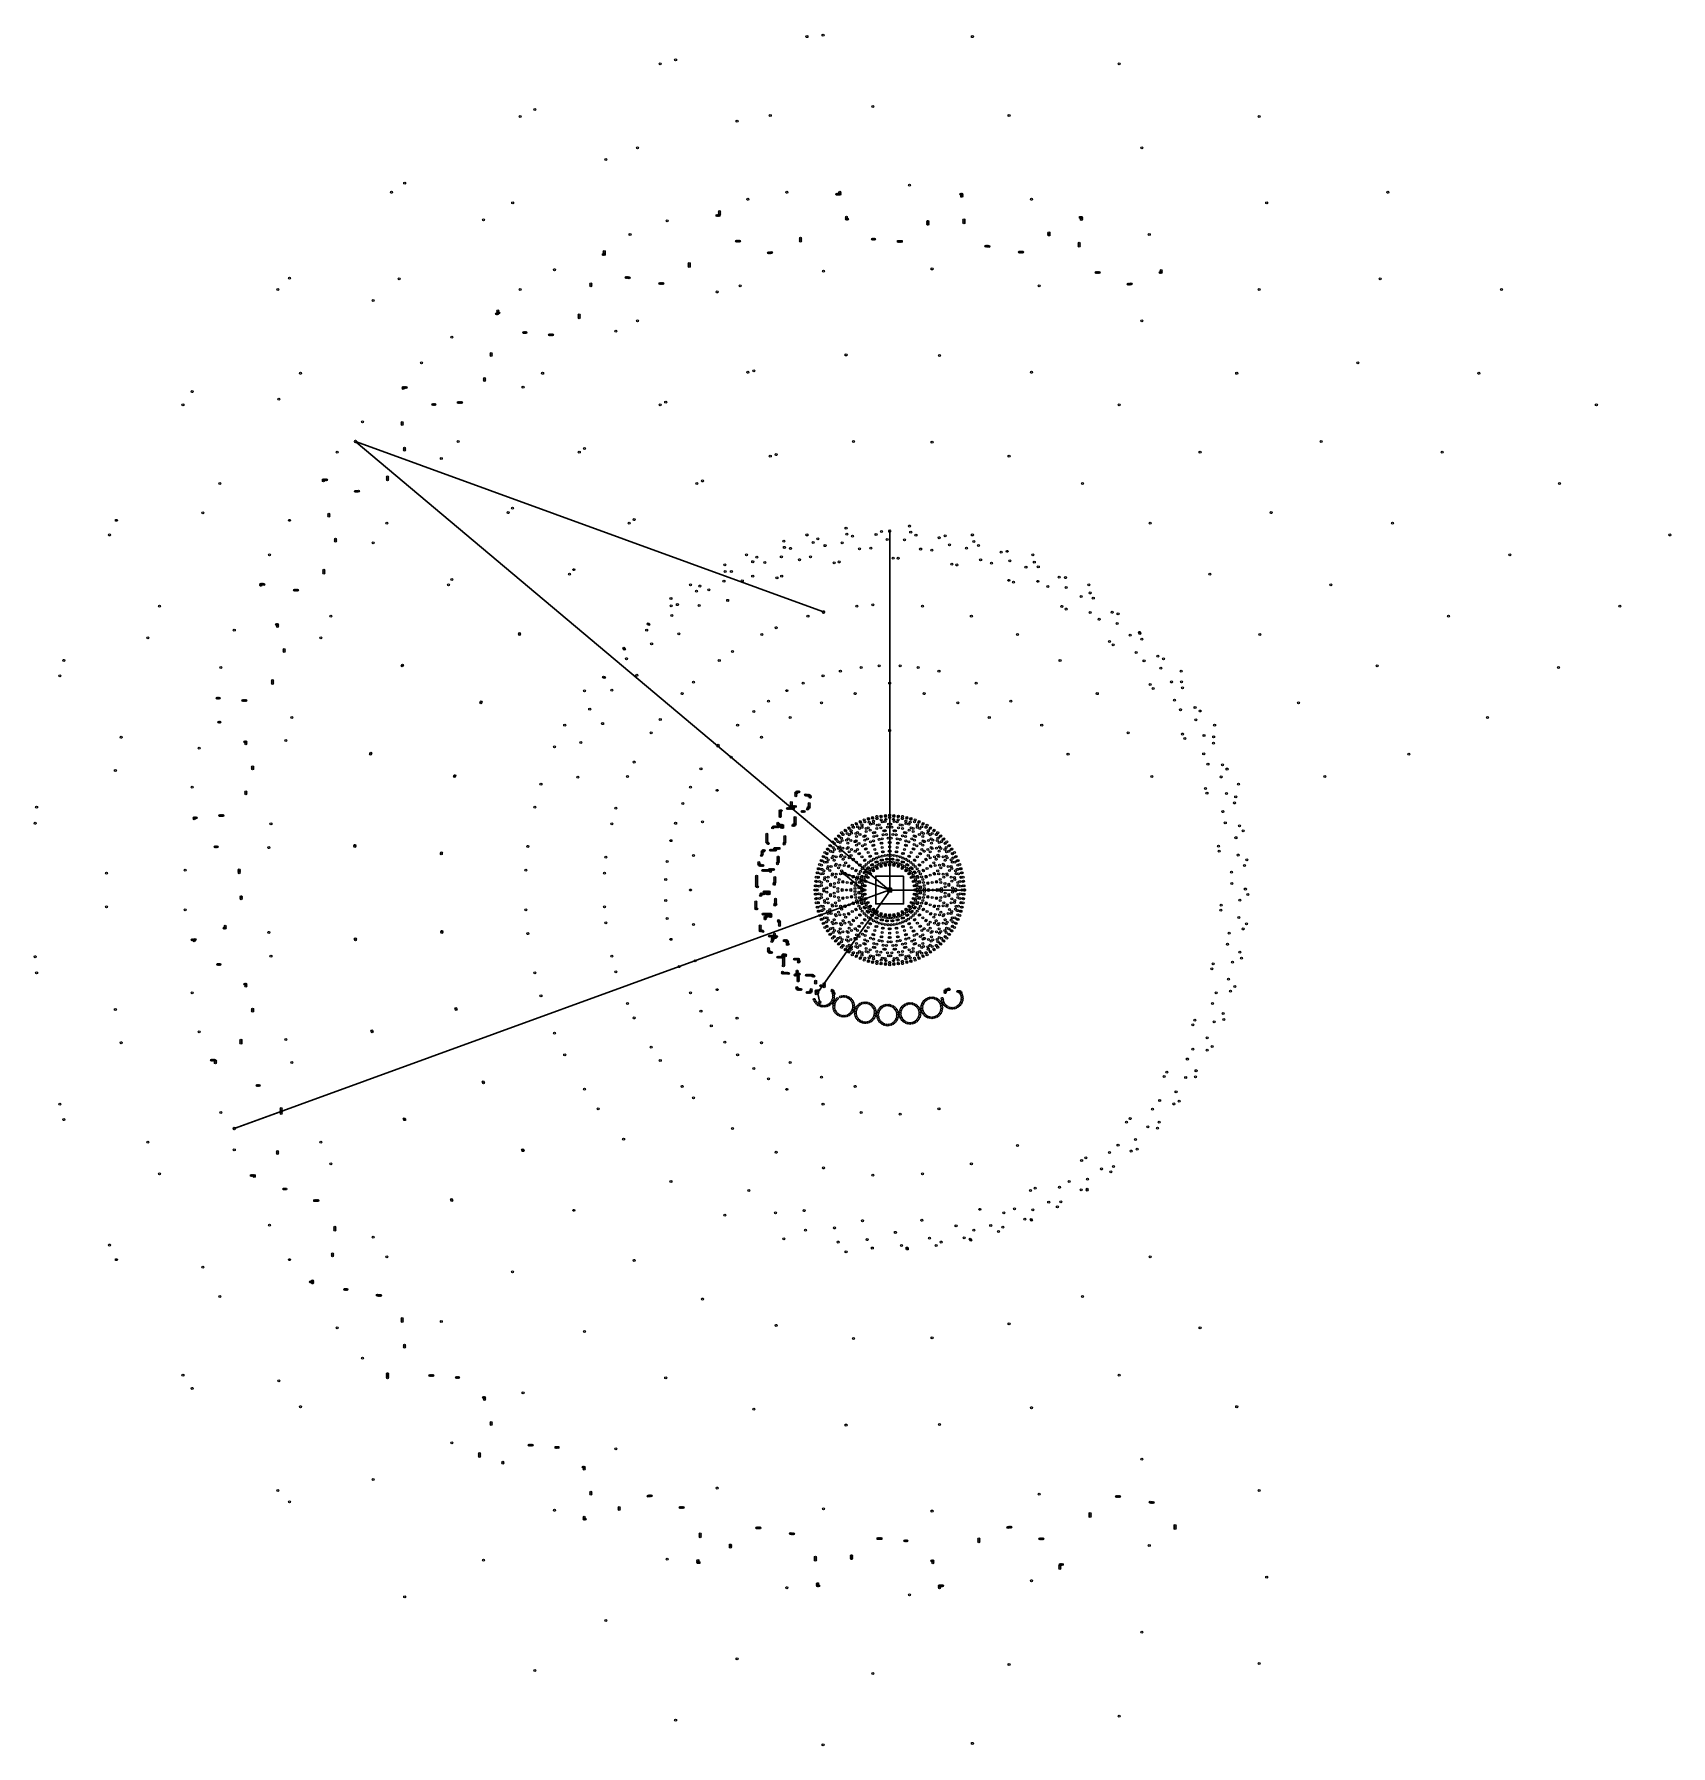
# Model space of a CAD drawing. Header units: millimetres. Extents: x -859 to 784, y -859 to 859.
import ezdxf

# ---------------------------------------------------------------- set-up
doc = ezdxf.new("R2010")
doc.units = ezdxf.units.MM
doc.layers.add('Robot', color=1, linetype='Continuous', lineweight=30)
doc.layers.add('WorkingSpace', color=5, linetype='Continuous')

msp = doc.modelspace()

# ---------------------------------------------------------------- linework, layer by layer
at = {"layer": 'Robot'}
for p, q in [((-0.9, 0.3), (-535.5, 449.3)), ((-535.3, 449.6), (-67.3, 279.3)), ((0, 161), (0, 359)), ((0, 1), (0, 159)), ((-46.2, 16.5), (-28.6, 1.7)), ((-0.9, 0.3), (-46, 16.8)), ((1, 0), (49, 0)), ((51, 0), (74, 0)), ((-0.9, -0.3), (-656.8, -239.1)), ((0, -1), (-71.4, -102)), ((-72, -103.8), (-70.4, -111.7)), ((-656.8, -239.1), (-611.7, -222.7))]:
    msp.add_line(p, q, dxfattribs=at)
for points in [[(14, 14), (-14, 14), (-14, -14), (14, -14)], [(14, 14), (-14, 14), (-14, -14), (14, -14)], [(2, 2), (-2, 2), (-2, -2), (2, -2)], [(2, 2), (-2, 2), (-2, -2), (2, -2)], [(2, 2), (-2, 2), (-2, -2), (2, -2)], [(2, 2), (-2, 2), (-2, -2), (2, -2)]]:
    msp.add_lwpolyline(points, close=True, dxfattribs=at)
for centre in [(-536.2, 450), (0, 360), (-66.4, 278.9), (0, 160), (-47, 17.1), (-27.8, 1), (0, 0), (0, 0), (0, 0), (0, 0), (0, 0), (0, 0), (50, 0), (75, 0), (-72, -102.8), (-70.2, -112.7), (-610.8, -222.3), (-657.8, -239.4)]:
    msp.add_circle(centre, 1, dxfattribs=at)
at = {"layer": 'WorkingSpace'}
for centre in [(-66.9, 857.6), (-83, 856.2), (83, 856.2), (-230.4, 828.8), (-214.8, 833), (230.4, 828.8), (-370.9, 776.2), (-356.2, 783), (-119.8, 777.2), (-16.9, 786.2), (119.8, 777.2), (370.9, 776.2), (-153.2, 771.3), (-253, 744.6), (253, 744.6), (-284.8, 733), (-486.8, 709.3), (19.9, 707.2), (-500, 700), (-378.4, 689.4), (-142.4, 693), (-103.2, 700), (-53, 698), (-52, 698), (-51, 698), (-50, 700), (-50, 699), (-50, 698), (71.3, 698.1), (72.3, 698), (72.3, 697), (72.3, 696), (142.4, 693), (378.4, 689.4), (500, 700), (-407.8, 672.4), (-223.2, 671.4), (-173.3, 676.8), (-172.3, 676.8), (-171.3, 676.8), (-170.8, 680.7), (-170.8, 679.7), (-170.8, 678.7), (-170.8, 677.7), (-43.3, 675), (-43.3, 674), (-43.3, 673), (-42.3, 673), (38.3, 670.9), (38.3, 669.9), (38.3, 668.9), (74.6, 672.3), (74.6, 671.3), (74.6, 670.3), (74.6, 669.3), (191.4, 674.9), (192.4, 674.9), (192.4, 673.9), (192.4, 672.9), (-260.6, 657.8), (-89.4, 654.1), (-89.4, 653.1), (-89.4, 652.1), (-17.1, 653), (-16.1, 653), (-15.1, 653), (38.3, 667.9), (159.9, 659.2), (159.9, 658.2), (159.9, 657.2), (260.6, 657.8), (-287.4, 637.7), (-286.4, 640.7), (-286.4, 639.7), (-286.4, 638.7), (-286.4, 637.7), (-153.7, 651.1), (-152.7, 651.1), (-151.7, 651.1), (-150.7, 651.1), (-121.6, 639.4), (-120.6, 639.4), (-119.6, 639.4), (-118.6, 639.6), (-89.4, 651.1), (8.7, 650.8), (9.7, 650.8), (10.7, 650.8), (11.7, 650.8), (96.6, 646.1), (97.6, 646.1), (98.6, 646.1), (99.5, 645.8), (130.2, 640.1), (131.2, 640.1), (132.2, 640.1), (133.2, 640.1), (190.2, 649.1), (190.2, 648.1), (190.2, 647.1), (190.2, 646.1), (-336.4, 622.4), (-201.1, 628.6), (-201.1, 627.6), (-201.1, 626.6), (-201.1, 625.6), (-66.4, 621), (42.5, 623.1), (207.3, 619.5), (208.3, 619.5), (209.3, 619.5), (210.3, 619.5), (271.6, 619.5), (272.6, 621.5), (272.6, 620.5), (272.6, 619.5), (-614, 602.5), (-602.5, 614), (-492.4, 613.2), (-370.9, 602.5), (-300, 608.2), (-300, 607.2), (-300, 606.2), (-264.4, 614.5), (-263.4, 614.5), (-262.4, 614.5), (-261.5, 614.2), (-230.7, 608.5), (-229.7, 608.5), (-228.7, 608.5), (-227.7, 608.5), (-150, 606.2), (150, 606.2), (239.4, 607.8), (240.4, 607.8), (241.4, 607.8), (242.4, 608.1), (370.9, 602.5), (492.4, 613.2), (614, 602.5), (-518.4, 591.4), (-173.2, 600), (-394.5, 578.2), (-393.5, 578.2), (-393.3, 581.2), (-393.3, 580.2), (-393.3, 579.2), (-392.3, 579.2), (-311.7, 577.1), (-311.7, 576.1), (-311.7, 575.1), (-311.7, 574.1), (-253, 571), (253, 571), (-439.4, 554.6), (-367.1, 559.2), (-366.1, 559.2), (-365.1, 559.2), (-341.3, 557), (-340.3, 557), (-339.3, 557), (-338.3, 557), (-274.8, 560.8), (-400, 538.2), (-400, 537.2), (-400, 536.2), (-43.8, 536.8), (50, 536.2), (-591.4, 518.4), (-469.8, 529), (-348.3, 518.4), (-142.4, 519.4), (-136.4, 521), (142.4, 519.4), (348.3, 518.4), (469.8, 529), (591.4, 518.4), (-700, 500), (-488.3, 504.1), (-488.3, 503.1), (-487.3, 504.1), (-486.3, 504.1), (-485.3, 504.1), (-406.7, 513.2), (-406.7, 512.2), (-406.7, 511.2), (-368, 504.6), (-709.3, 486.8), (-613.2, 492.4), (-458.6, 487), (-457.6, 487), (-456.6, 487), (-432.9, 489.2), (-431.9, 489.2), (-430.9, 489.2), (-429.9, 489.2), (-230.4, 486.8), (-224.8, 489.4), (230.4, 486.8), (709.3, 486.8), (-529, 469.8), (-489.2, 469.1), (-489.2, 468.1), (-489.2, 467.1), (-433, 450), (-36.2, 450), (42.5, 449.4), (433, 450), (-554.6, 439.4), (-487, 443.3), (-487, 442.3), (-487, 441.3), (-450, 433), (-311.5, 439.4), (-306.3, 442.9), (-119.8, 435.2), (-113.8, 436.8), (119.8, 435.2), (311.5, 439.4), (554.6, 439.4), (-568.4, 411.6), (-567.4, 411.6), (-566.4, 411.6), (-565.4, 411.6), (-504.1, 414.6), (-504.1, 413.6), (-504.1, 412.6), (-504.1, 411.6), (-672.4, 407.8), (-568.4, 410.6), (-536.2, 400), (-535.2, 400), (-534.2, 400), (-533.3, 400.2), (-193.6, 407.8), (-187.9, 410.4), (193.6, 407.8), (672.4, 407.8), (-689.4, 378.4), (-562.9, 377), (-383, 378.6), (-378.6, 383), (383, 378.6), (-776.2, 370.9), (-602.5, 370.9), (-562.9, 376), (-562.9, 375), (-504.6, 368), (-261.5, 368), (-256.4, 371.6), (-43.8, 363.1), (19.9, 365.2), (261.5, 368), (504.6, 368), (-783, 356.2), (-556.2, 352), (-556.2, 351), (-556.2, 350), (-518.4, 348.3), (-106.2, 350), (-105.7, 343.8), (-99.6, 342.8), (-83, 356.2), (-76.8, 348.6), (-72, 352.4), (-64.9, 345.5), (-47.6, 348.3), (-43, 357.1), (-37.2, 355), (-18.8, 343), (-13.7, 356.7), (-8.2, 359.6), (-2.5, 351.6), (15, 351.3), (21.1, 359), (26.4, 356), (49.8, 353.5), (55.7, 355.3), (60, 346.4), (77.2, 343), (83, 356.2), (84.5, 349.6), (89.2, 345.6), (783, 356.2), (-622.4, 336.4), (-165.4, 326.2), (-143.6, 336.4), (-137.5, 329.4), (-133.4, 334), (-125.2, 328.5), (-108.7, 334.4), (-90.5, 331.4), (-79.4, 334.2), (-55.7, 328.2), (-50.8, 329.1), (-30.2, 342.2), (3.4, 332.9), (8.5, 332.8), (31.1, 342.1), (42.4, 340.9), (62.5, 327), (67.4, 326.1), (91.3, 331.2), (102.2, 328), (111.8, 339), (117.9, 339.8), (120.5, 330.3), (143.6, 336.4), (145.2, 329), (622.4, 336.4), (-567.9, 320.9), (-567.9, 319.9), (-567.9, 318.9), (-567.9, 317.9), (-439.4, 311.5), (-321.4, 317), (-317, 321.4), (-166.3, 309.8), (-165.1, 319.5), (-158.9, 319.6), (-147.9, 310.1), (-137.5, 314.8), (-113.1, 313.1), (-108.4, 314.8), (119.6, 310.7), (124.2, 308.9), (136.8, 323.8), (148.7, 309.7), (149.2, 324.3), (170.2, 313.8), (176.4, 313.4), (321.4, 317), (-631.2, 306.7), (-631.2, 305.7), (-630.2, 306.7), (-629.2, 306.7), (-628.3, 306.4), (-597.5, 300.8), (-596.5, 300.8), (-595.5, 300.8), (-594.5, 300.8), (-442.9, 306.3), (-219.5, 292.6), (-199.8, 306.3), (-193.8, 299.8), (-190.6, 305), (-181.5, 301.1), (158.8, 304.6), (177.2, 303.6), (192.2, 294.4), (199.8, 306.3), (201.3, 298), (204.4, 292.7), (442.9, 306.3), (-733, 284.8), (-560.8, 274.8), (-219.2, 285.1), (-218.7, 275.3), (-213.1, 286.3), (-191.2, 285.4), (-162.6, 290.6), (-82, 274.8), (-66.4, 278.9), (-33, 284.8), (-16.9, 286.2), (33, 284.8), (82, 274.8), (172.8, 284.6), (177.1, 281.9), (201.3, 278.4), (223.2, 278.6), (229.2, 277.1), (560.8, 274.8), (733, 284.8), (-657.8, 260.6), (-615.5, 266.4), (-614.5, 266.4), (-614.5, 265.4), (-614.5, 264.4), (-371.6, 257.4), (-243.9, 260.6), (-242.5, 266.9), (-241.7, 266.3), (-211.6, 257.1), (-113.8, 263.2), (210.4, 271.6), (228.3, 267.3), (250.7, 258.5), (251, 257.5), (-744.6, 253), (-607.8, 241.4), (-607.8, 240.4), (-571, 253), (-371.6, 256.4), (-266.8, 242.6), (-266.3, 241.7), (-238.9, 246.9), (-128.4, 256.4), (128.4, 256.4), (220.6, 249.4), (224.4, 246), (241.4, 255.6), (253.1, 251.7), (371.6, 256.4), (-828.8, 230.4), (-671.4, 223.2), (-607.8, 239.4), (-489.4, 224.8), (-489, 225.7), (-264.1, 232.1), (-171, 230.2), (-157.8, 239.4), (-28.6, 223.2), (-10.6, 224.8), (10.6, 224.8), (28.6, 223.2), (171, 230.2), (247.5, 238.2), (255.3, 229.9), (269.1, 234.5), (272.2, 222.5), (274.8, 232), (489.4, 224.8), (671.4, 223.2), (-833, 214.8), (-619.5, 210.3), (-619.5, 209.3), (-619.5, 208.3), (-619.5, 207.3), (-287.2, 213.6), (-286.3, 213.1), (-253.9, 215.4), (-197, 208.4), (-86.8, 207.6), (-66.9, 214.8), (-49.5, 219.5), (0, 207.6), (49.5, 219.5), (86.8, 207.6), (261.4, 206.2), (282.9, 208.7), (292.6, 219.5), (292.8, 208.9), (-674.9, 192.4), (-673.9, 192.4), (-672.9, 192.4), (-649.1, 190.2), (-648.1, 190.2), (-647.1, 190.2), (-646.1, 190.2), (-410.4, 187.9), (-409.9, 188.8), (-306.3, 199.8), (-278.9, 200.6), (-208.4, 197), (-121.6, 189.4), (-103.2, 200), (-68.4, 187.9), (-34.7, 197), (34.7, 197), (68.4, 187.9), (121.6, 189.4), (208.4, 197), (264.5, 202.3), (285.9, 190.5), (293.8, 202.8), (410.4, 187.9), (-600, 173.2), (-301.1, 181.5), (-230.2, 171), (-136.4, 179), (-100, 173.2), (100, 173.2), (292, 180.9), (306.5, 183), (311.6, 179.6), (600, 173.2), (-673.3, 168.5), (-672.3, 168.5), (-326.2, 165.4), (-288.1, 166.9), (-239.4, 157.8), (-152.6, 165.4), (152.6, 165.4), (239.4, 157.8), (293.8, 156.5), (307.4, 170.7), (315.5, 155.1), (325.2, 153.6), (326.2, 165.4), (-771.3, 153.2), (-693, 142.4), (-647.1, 148.6), (-646.1, 148.6), (-646.1, 147.6), (-646.1, 146.6), (-606.2, 150), (-520.8, 137.3), (-336.4, 143.6), (-310.1, 147.9), (-172.3, 144.3), (-172.1, 145.3), (-128.6, 153.2), (296.2, 152.1), (315.2, 136.7), (325.1, 147.4), (-777.2, 119.8), (-639.4, 123.6), (-639.4, 122.6), (-639.4, 121.6), (-521, 136.4), (-256.4, 128.4), (-189.4, 121.6), (-159.2, 133.2), (179, 136.4), (319.5, 126.2), (334.1, 125.7), (338.6, 121.4), (521, 136.4), (-700, 103.2), (-436.8, 113.8), (-436.5, 114.7), (-350, 106.2), (-313.1, 113.1), (-263.2, 113.8), (-200, 103.2), (263.2, 113.8), (332.8, 113.4), (350, 106.2), (436.8, 113.8), (-646.1, 98.6), (-646.1, 97.6), (-646.1, 96.6), (-207.6, 86.8), (-173.2, 100), (-98.7, 87.9), (-98.7, 86.9), (-98.7, 85.9), (-98.7, 84.9), (-94.3, 97.4), (-94.3, 96.4), (-94.3, 95.4), (-94.3, 94.4), (-93.3, 98.4), (-93.3, 97.4), (-92.3, 98.4), (-91.3, 98.4), (-84.5, 95.5), (-83.7, 95), (-82.7, 95), (-81.7, 95), (-80.7, 95), (-80.7, 94), (-80.7, 86.7), (-80.7, 85.7), (-79.7, 94), (-79.7, 93), (317, 101.9), (318.5, 97.1), (338, 96.7), (346.1, 87.3), (347.3, 93.4), (-856.2, 83), (-698.1, 71.3), (-698, 72.3), (-697, 72.3), (-696, 72.3), (-672.3, 74.6), (-671.3, 74.6), (-670.3, 74.6), (-669.3, 74.6), (-356.2, 83), (-274.8, 82), (-187.9, 68.4), (-110, 79.6), (-110, 78.6), (-110, 77.6), (-110, 76.6), (-110, 75.6), (-110, 74.6), (-110, 73.6), (-109, 79.6), (-102.6, 81.9), (-101.6, 81.9), (-100.6, 81.9), (-99.6, 81.9), (-98.7, 83.9), (-98.6, 81.9), (-97.7, 83.9), (-97.6, 81.9), (-96.7, 83.9), (-96.6, 82.9), (-96.6, 81.9), (-95.7, 83.9), (-95, 72.7), (-95, 71.7), (-95, 70.7), (-95, 69.7), (-95, 68.7), (-95, 67.7), (-94.7, 83.9), (-87.9, 78.8), (-86.9, 78.8), (-85.9, 78.8), (-82.5, 81.1), (-81.7, 82.7), (-81.7, 81.7), (-81.7, 81.7), (-80.7, 84.7), (-80.7, 83.7), (-80.7, 82.7), (-29.6, 68.6), (-29.3, 67.9), (-25.7, 70.5), (-25, 68.3), (-24.8, 68.4), (-21.4, 71.6), (-21.2, 70.9), (-20.7, 67.9), (-17.2, 72.7), (-17.1, 72), (-16.1, 69.2), (-16.1, 69.2), (-13, 73.9), (-12.8, 71.6), (-12.5, 71.7), (-12.5, 71.7), (-8.7, 74.2), (-8.6, 73.5), (-8.6, 73.5), (-8.6, 70.5), (-7.4, 68.4), (-7.4, 68.4), (-4.6, 68.6), (-4.3, 74.6), (-4.3, 74.6), (-4.3, 73.9), (-3.8, 70.9), (-3.8, 70.9), (-0.1, 72.7), (0, 75), (0, 75), (0.1, 72.7), (0.1, 72.7), (3.8, 70.9), (4.3, 74.6), (4.3, 74.6), (4.3, 73.9), (4.3, 73.9), (4.6, 68.6), (4.6, 68.6), (7.4, 68.4), (8.6, 73.5), (8.6, 73.5), (8.6, 70.5), (8.6, 70.5), (8.7, 74.2), (8.7, 74.2), (12.5, 71.7), (12.5, 71.7), (12.8, 71.6), (12.8, 71.6), (13, 73.9), (13, 73.9), (16.1, 69.2), (16.1, 69.2), (17.1, 72), (17.1, 72), (17.2, 72.7), (17.2, 72.7), (20.7, 67.9), (20.7, 67.9), (21.2, 70.9), (21.2, 70.9), (21.4, 71.6), (21.4, 71.6), (24.8, 68.4), (24.8, 68.4), (25, 68.3), (25, 68.3), (25.7, 70.5), (25.7, 70.5), (29.3, 67.9), (29.3, 67.9), (29.6, 68.6), (29.6, 68.6), (334.4, 78.6), (-857.6, 66.9), (-621, 66.4), (-278.9, 66.4), (-214.8, 66.9), (-123.4, 55.9), (-123.4, 54.9), (-123.4, 53.9), (-123.4, 52.9), (-123.4, 51.9), (-123.4, 50.9), (-117.4, 62.5), (-116.7, 63.3), (-115.7, 63.3), (-114.7, 63.3), (-113.7, 63.3), (-112.7, 63.3), (-112.2, 67.1), (-112.2, 66.1), (-111.7, 64.3), (-111.7, 63.3), (-111.2, 66.1), (-111.2, 65.1), (-110.2, 65.1), (-109.2, 65.1), (-108.4, 62.6), (-108.2, 65.1), (-107.4, 64.6), (-107.4, 63.6), (-107.4, 62.6), (-105.2, 53.7), (-105.2, 52.7), (-105.2, 51.7), (-105.2, 50.7), (-97, 64.6), (-96, 65.6), (-96, 64.6), (-96, 64.6), (-95, 66.7), (-95, 65.7), (-95, 65.7), (-54.4, 51.3), (-53.8, 50.8), (-51.3, 54.4), (-50.8, 53.8), (-48.5, 51.9), (-48.2, 57.5), (-46.9, 55.6), (-46.7, 55.8), (-44.6, 60), (-44.2, 59.4), (-42.6, 56.8), (-41.7, 51.3), (-41.1, 62.5), (-40.7, 61.8), (-40.6, 55.5), (-38.8, 59.5), (-38.3, 57.1), (-37.5, 65), (-36.5, 62.9), (-36.3, 63.1), (-34, 56.8), (-33.6, 66.8), (-33.3, 53.6), (-33.2, 66.1), (-32.2, 57.8), (-32.1, 63.3), (-30.3, 61.7), (-29.8, 55.6), (-27.8, 65.3), (-27.8, 62.9), (-25.8, 53.8), (-24.6, 54.3), (-24.6, 54.3), (-23.6, 61.8), (-23.5, 58.6), (-23.5, 58.6), (-22.2, 51.3), (-21.7, 62.5), (-21.7, 62.5), (-19.6, 60), (-19.2, 66.1), (-19.2, 66.1), (-16.4, 66.8), (-16.1, 57.5), (-15.9, 53.6), (-15.9, 53.6), (-14.8, 57.8), (-14.8, 57.8), (-13, 61.7), (-13, 61.7), (-13, 54.4), (-12.5, 65), (-10.5, 65.3), (-10.5, 65.3), (-10.5, 50.8), (-8.9, 62.5), (-7.5, 51.3), (-6.4, 55.5), (-6.4, 55.5), (-5.8, 59.4), (-4.5, 59.5), (-4.5, 59.5), (-3.3, 55.8), (-2.1, 63.1), (-2.1, 63.1), (-1.5, 51.9), (-1, 66.1), (1, 66.1), (1, 66.1), (1.5, 51.9), (2.1, 63.1), (3.3, 55.8), (3.3, 55.8), (4.5, 59.5), (5.8, 59.4), (5.8, 59.4), (6.4, 55.5), (7.5, 51.3), (8.9, 62.5), (8.9, 62.5), (10.5, 65.3), (10.5, 50.8), (12.5, 65), (12.5, 65), (13, 61.7), (13, 54.4), (13, 54.4), (14.8, 57.8), (15.9, 53.6), (16.1, 57.5), (16.1, 57.5), (16.4, 66.8), (16.4, 66.8), (19.2, 66.1), (19.2, 66.1), (19.6, 60), (19.6, 60), (21.7, 62.5), (21.7, 62.5), (22.2, 51.3), (22.2, 51.3), (23.5, 58.6), (23.5, 58.6), (23.6, 61.8), (23.6, 61.8), (24.6, 54.3), (24.6, 54.3), (25.8, 53.8), (25.8, 53.8), (27.8, 65.3), (27.8, 65.3), (27.8, 62.9), (27.8, 62.9), (29.8, 55.6), (29.8, 55.6), (30.3, 61.7), (30.3, 61.7), (32.1, 63.3), (32.1, 63.3), (32.2, 57.8), (32.2, 57.8), (33.2, 66.1), (33.2, 66.1), (33.3, 53.6), (33.3, 53.6), (33.6, 66.8), (33.6, 66.8), (34, 56.8), (34, 56.8), (36.3, 63.1), (36.3, 63.1), (36.5, 62.9), (36.5, 62.9), (37.5, 65), (37.5, 65), (38.3, 57.1), (38.3, 57.1), (38.8, 59.5), (38.8, 59.5), (40.6, 55.5), (40.6, 55.5), (40.7, 61.8), (40.7, 61.8), (41.1, 62.5), (41.1, 62.5), (41.7, 51.3), (41.7, 51.3), (42.6, 56.8), (42.6, 56.8), (44.2, 59.4), (44.2, 59.4), (44.6, 60), (44.6, 60), (46.7, 55.8), (46.7, 55.8), (46.9, 55.6), (46.9, 55.6), (48.2, 57.5), (48.2, 57.5), (48.5, 51.9), (48.5, 51.9), (50.8, 53.8), (50.8, 53.8), (51.3, 54.4), (51.3, 54.4), (53.8, 50.8), (53.8, 50.8), (54.4, 51.3), (54.4, 51.3), (336.9, 67.5), (347.6, 52.5), (351.1, 64.3), (354.7, 59.3), (-677, 43.3), (-676, 43.3), (-675, 43.3), (-623.1, 42.5), (-536.8, 43.8), (-536.7, 44.8), (-450, 36.2), (-449.8, 37.2), (-363.1, 43.8), (-219.5, 49.5), (-197, 34.7), (-128.6, 34.6), (-128.1, 38.5), (-128.1, 37.5), (-128.1, 36.5), (-128.1, 35.5), (-127.1, 39.5), (-127.1, 38.5), (-126.1, 39.5), (-123.4, 49.9), (-123.4, 48.9), (-123.4, 47.9), (-122.7, 47.2), (-122, 46.5), (-119.7, 39.9), (-118.7, 39.9), (-117.7, 39.9), (-116.7, 39.9), (-115.7, 39.9), (-115.1, 41.8), (-114.7, 40.9), (-114.7, 39.9), (-114.1, 41.8), (-113.1, 41.8), (-112.1, 41.8), (-111.1, 41.8), (-105.9, 47), (-105.9, 46), (-105.2, 49.7), (-105.2, 48.7), (-105.2, 47.7), (-105.2, 47.7), (-66.8, 33.6), (-65, 37.5), (-63.1, 36.3), (-62.9, 36.5), (-62.5, 41.1), (-61.8, 40.7), (-60, 44.6), (-59.5, 38.8), (-59.4, 44.2), (-57.5, 48.2), (-57.1, 38.3), (-56.8, 42.6), (-56.8, 34), (-55.8, 46.7), (-55.6, 46.9), (-55.5, 40.6), (-51.9, 48.5), (-51.3, 41.7), (-50, 43.3), (-49.6, 47.6), (-49.6, 39), (-49.2, 33.7), (-48.5, 34.8), (-47.6, 49.6), (-47, 42.1), (-43.3, 50), (-42.6, 41.7), (-42.1, 47), (-41.7, 42.6), (-40.6, 38.4), (-39, 49.6), (-38.8, 34.5), (-38.4, 40.6), (-34.8, 48.5), (-34.5, 38.8), (-33.7, 49.2), (-33.3, 44.9), (-32.2, 40.7), (-30.9, 36.3), (-30.8, 46.7), (-30.3, 36.7), (-27.2, 44.2), (-25, 50), (-25, 50), (-24.6, 45.7), (-24.2, 41.1), (-23.5, 41.4), (-21.7, 37.5), (-21.7, 37.5), (-19.8, 33.6), (-19.2, 48.2), (-19.2, 33.9), (-16.7, 44.6), (-16.3, 49.2), (-15.9, 44.9), (-14.8, 40.7), (-14.8, 40.7), (-13.7, 36.5), (-13, 36.7), (-8.6, 46.9), (-7.9, 47), (-7.5, 42.6), (-7.5, 42.6), (-7.5, 34), (-7.1, 38.3), (-6.4, 38.4), (-4.5, 34.5), (-1.5, 34.8), (-0.4, 47.6), (-0.4, 39), (0, 43.3), (0, 43.3), (0.4, 47.6), (0.4, 39), (1.5, 34.8), (4.5, 34.5), (6.4, 38.4), (7.1, 38.3), (7.5, 42.6), (7.5, 42.6), (7.5, 34), (7.9, 47), (8.6, 46.9), (13, 36.7), (13.7, 36.5), (14.8, 40.7), (14.8, 40.7), (15.9, 44.9), (16.3, 49.2), (16.7, 44.6), (19.2, 48.2), (19.2, 33.9), (19.8, 33.6), (21.7, 37.5), (21.7, 37.5), (23.5, 41.4), (24.2, 41.1), (24.6, 45.7), (25, 50), (25, 50), (27.2, 44.2), (30.3, 36.7), (30.8, 46.7), (30.8, 46.7), (30.9, 36.3), (32.2, 40.7), (33.3, 44.9), (33.3, 44.9), (33.7, 49.2), (33.7, 49.2), (34.5, 38.8), (34.8, 48.5), (34.8, 48.5), (38.4, 40.6), (38.4, 40.6), (38.8, 34.5), (39, 49.6), (39, 49.6), (40.6, 38.4), (40.6, 38.4), (41.7, 42.6), (41.7, 42.6), (42.1, 47), (42.1, 47), (42.6, 41.7), (42.6, 41.7), (43.3, 50), (43.3, 50), (47, 42.1), (47, 42.1), (47.6, 49.6), (47.6, 49.6), (48.5, 34.8), (48.5, 34.8), (49.2, 33.7), (49.2, 33.7), (49.6, 47.6), (49.6, 47.6), (49.6, 39), (49.6, 39), (50, 43.3), (50, 43.3), (51.3, 41.7), (51.3, 41.7), (51.9, 48.5), (51.9, 48.5), (55.5, 40.6), (55.5, 40.6), (55.6, 46.9), (55.6, 46.9), (55.8, 46.7), (55.8, 46.7), (56.8, 42.6), (56.8, 42.6), (56.8, 34), (56.8, 34), (57.1, 38.3), (57.1, 38.3), (57.5, 48.2), (57.5, 48.2), (59.4, 44.2), (59.4, 44.2), (59.5, 38.8), (59.5, 38.8), (60, 44.6), (60, 44.6), (61.8, 40.7), (61.8, 40.7), (62.5, 41.1), (62.5, 41.1), (62.9, 36.5), (62.9, 36.5), (63.1, 36.3), (63.1, 36.3), (65, 37.5), (65, 37.5), (66.8, 33.6), (66.8, 33.6), (330, 44), (330.7, 39), (349.8, 35.1), (-786.2, 16.9), (-707.2, 19.9), (-653, 20.1), (-653, 19.1), (-653, 18.1), (-653, 17.1), (-365.2, 19.9), (-286.2, 16.9), (-284.8, 33), (-223.2, 28.6), (-131.4, 27.7), (-131.4, 26.7), (-131.4, 25.7), (-130.4, 25.7), (-130.4, 24.7), (-129.4, 24.7), (-128.4, 24.7), (-127.4, 24.7), (-127.3, 19.7), (-126.3, 19.7), (-125.3, 19.7), (-124.3, 19.7), (-123.3, 19.7), (-122.3, 19.7), (-121.3, 19.7), (-120.7, 20.5), (-119.7, 20.5), (-119.7, 19.5), (-119.7, 18.5), (-118.7, 20.5), (-117.7, 20.5), (-116.7, 20.5), (-112.6, 27.2), (-112.6, 26.2), (-112, 33.1), (-112, 32.1), (-112, 31.1), (-112, 30.1), (-112, 29.1), (-112, 28.1), (-112, 28.1), (-72.7, 17.2), (-72, 17.1), (-71.6, 21.4), (-70.9, 21.2), (-70.5, 25.7), (-68.6, 29.6), (-68.4, 24.8), (-68.3, 25), (-67.9, 29.3), (-67.9, 20.7), (-66.8, 16.4), (-66.1, 33.2), (-66.1, 19.2), (-66.1, 19.2), (-65.3, 27.8), (-63.3, 32.1), (-62.9, 27.8), (-62.5, 21.7), (-62.5, 21.7), (-61.8, 23.6), (-61.7, 30.3), (-60, 19.6), (-58.6, 23.5), (-58.6, 23.5), (-57.8, 32.2), (-55.6, 29.8), (-54.3, 24.6), (-54.3, 24.6), (-53.8, 25.8), (-53.6, 33.3), (-51.3, 22.2), (-50, 25), (-50, 25), (-49.2, 16.3), (-48.2, 19.2), (-46.7, 30.8), (-45.7, 24.6), (-45.7, 24.6), (-44.9, 33.3), (-44.6, 16.7), (-44.2, 27.2), (-41.4, 23.5), (-41.4, 23.5), (-41.1, 24.2), (-40.7, 32.2), (-37.5, 21.7), (-37.5, 21.7), (-37.5, 21.7), (-36.7, 30.3), (-36.3, 30.9), (-33.9, 19.2), (-33.9, 19.2), (-33.6, 19.8), (-33.2, 27.8), (-33.2, 27.8), (-30.1, 24.8), (-29.6, 25.3), (-29.3, 18.7), (-27.8, 33.2), (-27.8, 33.2), (-27.6, 21.2), (-25.7, 23.5), (-25.7, 17.2), (-25.3, 29.6), (-25, 18.3), (-24.8, 30.1), (-23.5, 25.7), (-22.4, 21.4), (-22, 17.1), (-21.4, 22.4), (-21.2, 27.6), (-20.7, 18.7), (-19.8, 16.4), (-19.6, 16.7), (-18.7, 29.3), (-18.7, 20.7), (-18.3, 25), (-17.2, 25.7), (-17.1, 22), (-16.7, 19.6), (-16.4, 19.8), (-16.1, 30.8), (-16.1, 19.2), (-16.1, 19.2), (-14.8, 23.6), (-13.7, 27.8), (-13.3, 32.1), (-13, 24.6), (-13, 22.2), (-12.8, 22.4), (-12.5, 28.3), (-12.5, 21.7), (-12.5, 21.7), (-10.5, 33.2), (-10.5, 25.8), (-8.9, 24.2), (-8.7, 24.2), (-8.6, 29.8), (-8.6, 26.5), (-8.6, 23.5), (-8.6, 23.5), (-7.4, 30.1), (-5.8, 27.2), (-4.6, 25.3), (-4.3, 25.4), (-4.3, 24.6), (-4.3, 24.6), (-3.8, 27.6), (-3.3, 30.8), (-2.1, 30.9), (-1, 27.8), (-0.1, 25.7), (0, 25), (0, 25), (0.1, 25.7), (1, 27.8), (2.1, 30.9), (3.3, 30.8), (3.8, 27.6), (4.3, 25.4), (4.3, 24.6), (4.3, 24.6), (4.6, 25.3), (5.8, 27.2), (7.4, 30.1), (8.6, 29.8), (8.6, 26.5), (8.6, 23.5), (8.6, 23.5), (8.7, 24.2), (8.9, 24.2), (10.5, 33.2), (10.5, 25.8), (12.5, 28.3), (12.5, 21.7), (12.5, 21.7), (12.8, 22.4), (13, 24.6), (13, 22.2), (13.3, 32.1), (13.7, 27.8), (14.8, 23.6), (16.1, 30.8), (16.1, 19.2), (16.1, 19.2), (16.4, 19.8), (16.7, 19.6), (17.1, 22), (17.2, 25.7), (18.3, 25), (18.7, 29.3), (18.7, 20.7), (19.6, 16.7), (19.8, 16.4), (20.7, 18.7), (21.2, 27.6), (21.4, 22.4), (22, 17.1), (22.4, 21.4), (23.5, 25.7), (24.8, 30.1), (25, 18.3), (25.3, 29.6), (25.7, 23.5), (25.7, 17.2), (27.6, 21.2), (27.8, 33.2), (27.8, 33.2), (29.3, 18.7), (29.6, 25.3), (30.1, 24.8), (33.2, 27.8), (33.2, 27.8), (33.6, 19.8), (33.9, 19.2), (36.3, 30.9), (36.7, 30.3), (37.5, 21.7), (37.5, 21.7), (40.7, 32.2), (41.1, 24.2), (41.4, 23.5), (44.2, 27.2), (44.6, 16.7), (44.9, 33.3), (44.9, 33.3), (45.7, 24.6), (46.7, 30.8), (46.7, 30.8), (48.2, 19.2), (49.2, 16.3), (50, 25), (50, 25), (51.3, 22.2), (51.3, 22.2), (53.6, 33.3), (53.6, 33.3), (53.8, 25.8), (53.8, 25.8), (54.3, 24.6), (54.3, 24.6), (55.6, 29.8), (55.6, 29.8), (57.8, 32.2), (57.8, 32.2), (58.6, 23.5), (58.6, 23.5), (60, 19.6), (60, 19.6), (61.7, 30.3), (61.7, 30.3), (61.8, 23.6), (61.8, 23.6), (62.5, 21.7), (62.5, 21.7), (62.9, 27.8), (62.9, 27.8), (63.3, 32.1), (63.3, 32.1), (65.3, 27.8), (65.3, 27.8), (66.1, 33.2), (66.1, 33.2), (66.1, 19.2), (66.1, 19.2), (66.8, 16.4), (66.8, 16.4), (67.9, 29.3), (67.9, 29.3), (67.9, 20.7), (67.9, 20.7), (68.3, 25), (68.3, 25), (68.4, 24.8), (68.4, 24.8), (68.6, 29.6), (68.6, 29.6), (70.5, 25.7), (70.5, 25.7), (70.9, 21.2), (70.9, 21.2), (71.6, 21.4), (71.6, 21.4), (72, 17.1), (72, 17.1), (72.7, 17.2), (72.7, 17.2), (343.1, 17.9), (356.1, 24.5), (358.4, 30.2), (-224.8, 10.6), (-200, 0), (-133.5, 13.8), (-133.5, 12.8), (-133.5, 11.8), (-133.5, 10.8), (-133.5, 9.8), (-133.5, 8.8), (-133.5, 7.8), (-133.5, 6.8), (-133.5, 5.8), (-133.5, 4.8), (-133.5, 3.8), (-132.8, 3.1), (-115.8, 6.7), (-115.8, 5.7), (-115.8, 5.7), (-115.3, 12.6), (-115.3, 11.6), (-115.3, 10.6), (-115.3, 9.6), (-115.3, 8.6), (-115.3, 7.6), (-115.3, 7.6), (-75, 0), (-75, 0), (-74.6, 4.3), (-74.6, 4.3), (-74.2, 8.7), (-73.9, 13), (-73.9, 4.3), (-73.5, 8.6), (-73.5, 8.6), (-72.7, 0.1), (-72.7, -0.1), (-71.7, 12.5), (-71.7, 12.5), (-71.6, 12.8), (-70.9, 3.8), (-70.5, 8.6), (-69.2, 16.1), (-69.2, 16.1), (-68.6, 4.6), (-68.4, 7.4), (-66.1, 1), (-65.3, 10.5), (-65, 12.5), (-63.1, 2.1), (-62.5, 8.9), (-61.7, 13), (-59.5, 4.5), (-59.4, 5.8), (-57.8, 14.8), (-57.5, 16.1), (-55.8, 3.3), (-55.5, 6.4), (-54.4, 13), (-53.6, 15.9), (-51.9, 1.5), (-51.3, 7.5), (-50.8, 10.5), (-47.6, 0.4), (-47.6, -0.4), (-47, 7.9), (-46.9, 8.6), (-44.9, 15.9), (-43.3, 0), (-43.3, 0), (-42.6, 7.5), (-42.6, 7.5), (-40.7, 14.8), (-40.7, 14.8), (-39, 0.4), (-39, -0.4), (-38.4, 6.4), (-38.3, 7.1), (-36.7, 13), (-36.5, 13.7), (-34.8, 1.5), (-34.5, 4.5), (-34, 7.5), (-33.2, 10.5), (-32.1, 13.3), (-30.9, 2.1), (-30.8, 16.1), (-30.8, 16.1), (-30.8, 3.3), (-30.1, 7.4), (-29.8, 8.6), (-28.3, 12.5), (-28.3, 12.5), (-27.8, 13.7), (-27.8, 1), (-27.6, 3.8), (-27.2, 5.8), (-26.5, 8.6), (-26.5, 8.6), (-25.8, 10.5), (-25.7, 0.1), (-25.7, -0.1), (-25.4, 4.3), (-25.4, 4.3), (-25.3, 4.6), (-25, 0), (-25, 0), (-25, 0), (-25, 0), (-24.6, 13), (-24.6, 4.3), (-24.6, 4.3), (-24.2, 8.9), (-24.2, 8.7), (-23.6, 14.8), (-23.5, 8.6), (-23.5, 8.6), (-22.4, 12.8), (-22.2, 13), (-21.7, 12.5), (-21.7, 12.5), (-19.2, 16.1), (-19.2, 16.1), (19.2, 16.1), (19.2, 16.1), (21.7, 12.5), (21.7, 12.5), (22.2, 13), (22.4, 12.8), (23.5, 8.6), (23.5, 8.6), (23.6, 14.8), (24.2, 8.9), (24.2, 8.7), (24.6, 13), (24.6, 4.3), (24.6, 4.3), (25, 0), (25, 0), (25.3, 4.6), (25.4, 4.3), (25.7, 0.1), (25.7, -0.1), (25.8, 10.5), (26.5, 8.6), (27.2, 5.8), (27.6, 3.8), (27.8, 13.7), (27.8, 1), (28.3, 12.5), (29.8, 8.6), (30.1, 7.4), (30.8, 16.1), (30.8, 3.3), (30.9, 2.1), (32.1, 13.3), (33.2, 10.5), (34, 7.5), (34.5, 4.5), (34.8, 1.5), (36.5, 13.7), (36.7, 13), (38.3, 7.1), (38.4, 6.4), (39, 0.4), (39, -0.4), (40.7, 14.8), (40.7, 14.8), (42.6, 7.5), (42.6, 7.5), (43.3, 0), (43.3, 0), (44.9, 15.9), (46.9, 8.6), (47, 7.9), (47.6, 0.4), (47.6, -0.4), (50.8, 10.5), (51.3, 7.5), (51.9, 1.5), (53.6, 15.9), (53.6, 15.9), (54.4, 13), (54.4, 13), (55.5, 6.4), (55.5, 6.4), (55.8, 3.3), (55.8, 3.3), (57.5, 16.1), (57.5, 16.1), (57.8, 14.8), (57.8, 14.8), (59.4, 5.8), (59.4, 5.8), (59.5, 4.5), (59.5, 4.5), (61.7, 13), (61.7, 13), (62.5, 8.9), (62.5, 8.9), (63.1, 2.1), (63.1, 2.1), (65, 12.5), (65, 12.5), (65.3, 10.5), (65.3, 10.5), (66.1, 1), (66.1, 1), (68.4, 7.4), (68.4, 7.4), (68.6, 4.6), (68.6, 4.6), (69.2, 16.1), (69.2, 16.1), (70.5, 8.6), (70.5, 8.6), (70.9, 3.8), (70.9, 3.8), (71.6, 12.8), (71.6, 12.8), (71.7, 12.5), (71.7, 12.5), (72.7, 0.1), (72.7, 0.1), (72.7, -0.1), (72.7, -0.1), (73.5, 8.6), (73.5, 8.6), (73.9, 13), (73.9, 13), (73.9, 4.3), (73.9, 4.3), (74.2, 8.7), (74.2, 8.7), (74.6, 4.3), (74.6, 4.3), (75, 0), (75, 0), (343.5, 6.6), (357, 1), (-786.2, -16.9), (-650.8, -6.7), (-650.8, -7.7), (-650.8, -8.7), (-286.2, -16.9), (-224.8, -10.6), (-134.4, -12), (-134.4, -13), (-134.4, -14), (-134.4, -15), (-134.4, -16), (-134.4, -17), (-134.4, -18), (-129.5, -5.5), (-128.9, -3.8), (-128.9, -4.8), (-127.9, -3.8), (-126.9, -3.8), (-125.9, -1.8), (-125.9, -2.8), (-125.9, -3.8), (-124.9, -1.8), (-123.9, -1.8), (-122.9, -1.8), (-122.9, -3.8), (-121.9, -1.8), (-121.9, -3.8), (-120.9, -1.8), (-120.9, -2.8), (-120.9, -3.8), (-115.2, -14.1), (-115.2, -15.1), (-114.7, -9.2), (-114.7, -10.2), (-114.7, -11.2), (-114.7, -12.2), (-114.7, -13.2), (-114.7, -13.2), (-114.3, -14.6), (-74.6, -4.3), (-74.6, -4.3), (-74.2, -8.7), (-73.9, -4.3), (-73.9, -13), (-73.5, -8.6), (-73.5, -8.6), (-72.7, -17.2), (-72, -17.1), (-71.7, -12.5), (-71.7, -12.5), (-71.6, -12.8), (-70.9, -3.8), (-70.5, -8.6), (-69.2, -16.1), (-69.2, -16.1), (-68.6, -4.6), (-68.4, -7.4), (-66.8, -16.4), (-66.1, -1), (-65.3, -10.5), (-65, -12.5), (-63.1, -2.1), (-62.5, -8.9), (-61.7, -13), (-59.5, -4.5), (-59.4, -5.8), (-57.8, -14.8), (-57.5, -16.1), (-55.8, -3.3), (-55.5, -6.4), (-54.4, -13), (-53.6, -15.9), (-51.9, -1.5), (-51.3, -7.5), (-50.8, -10.5), (-49.2, -16.3), (-47, -7.9), (-46.9, -8.6), (-44.9, -15.9), (-44.6, -16.7), (-42.6, -7.5), (-42.6, -7.5), (-40.7, -14.8), (-40.7, -14.8), (-38.4, -6.4), (-38.3, -7.1), (-36.7, -13), (-36.5, -13.7), (-34.8, -1.5), (-34.5, -4.5), (-34, -7.5), (-33.2, -10.5), (-32.1, -13.3), (-30.9, -2.1), (-30.8, -3.3), (-30.8, -16.1), (-30.8, -16.1), (-30.1, -7.4), (-29.8, -8.6), (-28.3, -12.5), (-28.3, -12.5), (-27.8, -1), (-27.8, -13.7), (-27.6, -3.8), (-27.2, -5.8), (-26.5, -8.6), (-26.5, -8.6), (-25.8, -10.5), (-25.7, -17.2), (-25.4, -4.3), (-25.4, -4.3), (-25.3, -4.6), (-24.6, -4.3), (-24.6, -4.3), (-24.6, -13), (-24.2, -8.7), (-24.2, -8.9), (-23.6, -14.8), (-23.5, -8.6), (-23.5, -8.6), (-22.4, -12.8), (-22.2, -13), (-22, -17.1), (-21.7, -12.5), (-21.7, -12.5), (-19.8, -16.4), (-19.6, -16.7), (-19.2, -16.1), (-19.2, -16.1), (19.2, -16.1), (19.2, -16.1), (19.6, -16.7), (19.8, -16.4), (21.7, -12.5), (21.7, -12.5), (22, -17.1), (22.2, -13), (22.4, -12.8), (23.5, -8.6), (23.5, -8.6), (23.6, -14.8), (24.2, -8.7), (24.2, -8.9), (24.6, -4.3), (24.6, -4.3), (24.6, -13), (25.3, -4.6), (25.4, -4.3), (25.7, -17.2), (25.8, -10.5), (26.5, -8.6), (27.2, -5.8), (27.6, -3.8), (27.8, -1), (27.8, -13.7), (28.3, -12.5), (29.8, -8.6), (30.1, -7.4), (30.8, -3.3), (30.8, -16.1), (30.9, -2.1), (32.1, -13.3), (33.2, -10.5), (34, -7.5), (34.5, -4.5), (34.8, -1.5), (36.5, -13.7), (36.7, -13), (38.3, -7.1), (38.4, -6.4), (40.7, -14.8), (40.7, -14.8), (42.6, -7.5), (42.6, -7.5), (44.6, -16.7), (44.9, -15.9), (46.9, -8.6), (47, -7.9), (49.2, -16.3), (50.8, -10.5), (51.3, -7.5), (51.9, -1.5), (53.6, -15.9), (53.6, -15.9), (54.4, -13), (54.4, -13), (55.5, -6.4), (55.5, -6.4), (55.8, -3.3), (55.8, -3.3), (57.5, -16.1), (57.5, -16.1), (57.8, -14.8), (57.8, -14.8), (59.4, -5.8), (59.4, -5.8), (59.5, -4.5), (59.5, -4.5), (61.7, -13), (61.7, -13), (62.5, -8.9), (62.5, -8.9), (63.1, -2.1), (63.1, -2.1), (65, -12.5), (65, -12.5), (65.3, -10.5), (65.3, -10.5), (66.1, -1), (66.1, -1), (66.8, -16.4), (66.8, -16.4), (68.4, -7.4), (68.4, -7.4), (68.6, -4.6), (68.6, -4.6), (69.2, -16.1), (69.2, -16.1), (70.5, -8.6), (70.5, -8.6), (70.9, -3.8), (70.9, -3.8), (71.6, -12.8), (71.6, -12.8), (71.7, -12.5), (71.7, -12.5), (72, -17.1), (72, -17.1), (72.7, -17.2), (72.7, -17.2), (73.5, -8.6), (73.5, -8.6), (73.9, -4.3), (73.9, -4.3), (73.9, -13), (73.9, -13), (74.2, -8.7), (74.2, -8.7), (74.6, -4.3), (74.6, -4.3), (332.6, -15.3), (351.4, -10.1), (359.6, -4.6), (-707.2, -19.9), (-365.2, -19.9), (-284.8, -33), (-223.2, -28.6), (-197, -34.7), (-134.4, -19), (-133.4, -19), (-127, -24.1), (-126, -24.1), (-125, -24.1), (-125, -27.1), (-125, -28.1), (-125, -29.1), (-124, -24.1), (-124, -26.1), (-124, -27.1), (-123, -24.1), (-123, -25.1), (-123, -26.1), (-122, -24.1), (-121, -24.1), (-120.2, -26.7), (-120, -24.1), (-119.2, -24.7), (-119.2, -25.7), (-119.2, -26.7), (-111.5, -30.5), (-111.5, -31.5), (-110.5, -31.5), (-110.5, -32.5), (-110.5, -33.5), (-110.5, -33.5), (-110.5, -34.5), (-71.6, -21.4), (-70.9, -21.2), (-70.5, -25.7), (-68.6, -29.6), (-68.4, -24.8), (-68.3, -25), (-67.9, -20.7), (-67.9, -29.3), (-66.8, -33.6), (-66.1, -19.2), (-66.1, -19.2), (-66.1, -33.2), (-65.3, -27.8), (-63.3, -32.1), (-62.9, -27.8), (-62.5, -21.7), (-62.5, -21.7), (-61.8, -23.6), (-61.7, -30.3), (-60, -19.6), (-58.6, -23.5), (-58.6, -23.5), (-57.8, -32.2), (-56.8, -34), (-55.6, -29.8), (-54.3, -24.6), (-54.3, -24.6), (-53.8, -25.8), (-53.6, -33.3), (-51.3, -22.2), (-50, -25), (-50, -25), (-49.2, -33.7), (-48.5, -34.8), (-48.2, -19.2), (-46.7, -30.8), (-45.7, -24.6), (-45.7, -24.6), (-44.9, -33.3), (-44.2, -27.2), (-41.4, -23.5), (-41.4, -23.5), (-41.1, -24.2), (-40.7, -32.2), (-38.8, -34.5), (-37.5, -21.7), (-37.5, -21.7), (-37.5, -21.7), (-36.7, -30.3), (-36.3, -30.9), (-33.9, -19.2), (-33.9, -19.2), (-33.6, -19.8), (-33.2, -27.8), (-33.2, -27.8), (-30.1, -24.8), (-29.6, -25.3), (-29.3, -18.7), (-27.8, -33.2), (-27.8, -33.2), (-27.6, -21.2), (-25.7, -23.5), (-25.3, -29.6), (-25, -18.3), (-24.8, -30.1), (-23.5, -25.7), (-22.4, -21.4), (-21.4, -22.4), (-21.2, -27.6), (-20.7, -18.7), (-19.8, -33.6), (-19.2, -33.9), (-18.7, -20.7), (-18.7, -29.3), (-18.3, -25), (-17.2, -25.7), (-17.1, -22), (-16.7, -19.6), (-16.4, -19.8), (-16.1, -19.2), (-16.1, -19.2), (-16.1, -30.8), (-14.8, -23.6), (-13.7, -27.8), (-13.3, -32.1), (-13, -22.2), (-13, -24.6), (-12.8, -22.4), (-12.5, -21.7), (-12.5, -21.7), (-12.5, -28.3), (-10.5, -25.8), (-10.5, -33.2), (-8.9, -24.2), (-8.7, -24.2), (-8.6, -23.5), (-8.6, -23.5), (-8.6, -26.5), (-8.6, -29.8), (-7.5, -34), (-7.4, -30.1), (-5.8, -27.2), (-4.6, -25.3), (-4.5, -34.5), (-4.3, -24.6), (-4.3, -24.6), (-4.3, -25.4), (-3.8, -27.6), (-3.3, -30.8), (-2.1, -30.9), (-1.5, -34.8), (-1, -27.8), (-0.1, -25.7), (0, -25), (0, -25), (0.1, -25.7), (1, -27.8), (1.5, -34.8), (2.1, -30.9), (3.3, -30.8), (3.8, -27.6), (4.3, -24.6), (4.3, -24.6), (4.3, -25.4), (4.5, -34.5), (4.6, -25.3), (5.8, -27.2), (7.4, -30.1), (7.5, -34), (8.6, -23.5), (8.6, -23.5), (8.6, -26.5), (8.6, -29.8), (8.7, -24.2), (8.9, -24.2), (10.5, -25.8), (10.5, -33.2), (12.5, -21.7), (12.5, -21.7), (12.5, -28.3), (12.8, -22.4), (13, -22.2), (13, -24.6), (13.3, -32.1), (13.7, -27.8), (14.8, -23.6), (16.1, -19.2), (16.1, -19.2), (16.1, -30.8), (16.4, -19.8), (16.7, -19.6), (17.1, -22), (17.2, -25.7), (18.3, -25), (18.7, -20.7), (18.7, -29.3), (19.2, -33.9), (19.8, -33.6), (20.7, -18.7), (21.2, -27.6), (21.4, -22.4), (22.4, -21.4), (23.5, -25.7), (24.8, -30.1), (25, -18.3), (25.3, -29.6), (25.7, -23.5), (27.6, -21.2), (27.8, -33.2), (27.8, -33.2), (29.3, -18.7), (29.6, -25.3), (30.1, -24.8), (33.2, -27.8), (33.2, -27.8), (33.6, -19.8), (33.9, -19.2), (36.3, -30.9), (36.7, -30.3), (37.5, -21.7), (37.5, -21.7), (38.8, -34.5), (40.7, -32.2), (41.1, -24.2), (41.4, -23.5), (44.2, -27.2), (44.9, -33.3), (44.9, -33.3), (45.7, -24.6), (46.7, -30.8), (46.7, -30.8), (48.2, -19.2), (48.5, -34.8), (48.5, -34.8), (49.2, -33.7), (49.2, -33.7), (50, -25), (50, -25), (51.3, -22.2), (51.3, -22.2), (53.6, -33.3), (53.6, -33.3), (53.8, -25.8), (53.8, -25.8), (54.3, -24.6), (54.3, -24.6), (55.6, -29.8), (55.6, -29.8), (56.8, -34), (56.8, -34), (57.8, -32.2), (57.8, -32.2), (58.6, -23.5), (58.6, -23.5), (60, -19.6), (60, -19.6), (61.7, -30.3), (61.7, -30.3), (61.8, -23.6), (61.8, -23.6), (62.5, -21.7), (62.5, -21.7), (62.9, -27.8), (62.9, -27.8), (63.3, -32.1), (63.3, -32.1), (65.3, -27.8), (65.3, -27.8), (66.1, -19.2), (66.1, -19.2), (66.1, -33.2), (66.1, -33.2), (66.8, -33.6), (66.8, -33.6), (67.9, -20.7), (67.9, -20.7), (67.9, -29.3), (67.9, -29.3), (68.3, -25), (68.3, -25), (68.4, -24.8), (68.4, -24.8), (68.6, -29.6), (68.6, -29.6), (70.5, -25.7), (70.5, -25.7), (70.9, -21.2), (70.9, -21.2), (71.6, -21.4), (71.6, -21.4), (332.3, -20.3), (350.5, -27.6), (358.1, -33.9), (-700, -50), (-699, -50), (-698, -50), (-698, -51), (-697, -49.7), (-667.9, -38.3), (-666.9, -36.3), (-666.9, -37.3), (-666.9, -38.3), (-623.1, -42.5), (-536.3, -49.1), (-536.2, -50), (-449.4, -41.5), (-449.4, -42.5), (-363.1, -43.8), (-219.5, -49.5), (-130.1, -35.9), (-130.1, -36.9), (-130.1, -37.9), (-130.1, -38.9), (-130.1, -39.9), (-130.1, -40.9), (-129.1, -40.9), (-128.1, -40.9), (-127.3, -41.6), (-120.6, -46.4), (-119.6, -46.4), (-118.6, -46.4), (-118.3, -51.7), (-117.7, -48.8), (-117.7, -49.8), (-117.7, -50.8), (-117.6, -46.4), (-116.7, -47.8), (-116.7, -48.8), (-116.6, -46.4), (-115.7, -47.8), (-115.6, -44.4), (-115.6, -45.4), (-115.6, -46.4), (-114.7, -46.8), (-114.7, -47.8), (-113.7, -46.8), (-110.5, -35.5), (-110.5, -35.5), (-105.7, -50.8), (-104.7, -50.8), (-103.7, -50.8), (-103.7, -51.8), (-102.7, -51.8), (-65, -37.5), (-63.1, -36.3), (-62.9, -36.5), (-62.5, -41.1), (-61.8, -40.7), (-60, -44.6), (-59.5, -38.8), (-59.4, -44.2), (-57.5, -48.2), (-57.1, -38.3), (-56.8, -42.6), (-55.8, -46.7), (-55.6, -46.9), (-55.5, -40.6), (-54.4, -51.3), (-53.8, -50.8), (-51.9, -48.5), (-51.3, -41.7), (-50, -43.3), (-49.6, -39), (-49.6, -47.6), (-48.5, -51.9), (-47.6, -49.6), (-47, -42.1), (-43.3, -50), (-42.6, -41.7), (-42.1, -47), (-41.7, -42.6), (-41.7, -51.3), (-40.6, -38.4), (-39, -49.6), (-38.4, -40.6), (-34.8, -48.5), (-34.5, -38.8), (-33.7, -49.2), (-33.3, -44.9), (-32.2, -40.7), (-30.9, -36.3), (-30.8, -46.7), (-30.3, -36.7), (-27.2, -44.2), (-25, -50), (-25, -50), (-24.6, -45.7), (-24.2, -41.1), (-23.5, -41.4), (-22.2, -51.3), (-21.7, -37.5), (-21.7, -37.5), (-19.2, -48.2), (-16.7, -44.6), (-16.3, -49.2), (-15.9, -44.9), (-14.8, -40.7), (-14.8, -40.7), (-13.7, -36.5), (-13, -36.7), (-10.5, -50.8), (-8.6, -46.9), (-7.9, -47), (-7.5, -42.6), (-7.5, -42.6), (-7.5, -51.3), (-7.1, -38.3), (-6.4, -38.4), (-1.5, -51.9), (-0.4, -39), (-0.4, -47.6), (0, -43.3), (0, -43.3), (0.4, -39), (0.4, -47.6), (1.5, -51.9), (6.4, -38.4), (7.1, -38.3), (7.5, -42.6), (7.5, -42.6), (7.5, -51.3), (7.9, -47), (8.6, -46.9), (10.5, -50.8), (13, -36.7), (13.7, -36.5), (14.8, -40.7), (14.8, -40.7), (15.9, -44.9), (16.3, -49.2), (16.7, -44.6), (19.2, -48.2), (21.7, -37.5), (21.7, -37.5), (22.2, -51.3), (22.2, -51.3), (23.5, -41.4), (24.2, -41.1), (24.6, -45.7), (25, -50), (25, -50), (27.2, -44.2), (30.3, -36.7), (30.8, -46.7), (30.8, -46.7), (30.9, -36.3), (32.2, -40.7), (33.3, -44.9), (33.3, -44.9), (33.7, -49.2), (33.7, -49.2), (34.5, -38.8), (34.8, -48.5), (34.8, -48.5), (38.4, -40.6), (38.4, -40.6), (39, -49.6), (39, -49.6), (40.6, -38.4), (40.6, -38.4), (41.7, -42.6), (41.7, -42.6), (41.7, -51.3), (41.7, -51.3), (42.1, -47), (42.1, -47), (42.6, -41.7), (42.6, -41.7), (43.3, -50), (43.3, -50), (47, -42.1), (47, -42.1), (47.6, -49.6), (47.6, -49.6), (48.5, -51.9), (48.5, -51.9), (49.6, -39), (49.6, -39), (49.6, -47.6), (49.6, -47.6), (50, -43.3), (50, -43.3), (51.3, -41.7), (51.3, -41.7), (51.9, -48.5), (51.9, -48.5), (53.8, -50.8), (53.8, -50.8), (54.4, -51.3), (54.4, -51.3), (55.5, -40.6), (55.5, -40.6), (55.6, -46.9), (55.6, -46.9), (55.8, -46.7), (55.8, -46.7), (56.8, -42.6), (56.8, -42.6), (57.1, -38.3), (57.1, -38.3), (57.5, -48.2), (57.5, -48.2), (59.4, -44.2), (59.4, -44.2), (59.5, -38.8), (59.5, -38.8), (60, -44.6), (60, -44.6), (61.8, -40.7), (61.8, -40.7), (62.5, -41.1), (62.5, -41.1), (62.9, -36.5), (62.9, -36.5), (63.1, -36.3), (63.1, -36.3), (65, -37.5), (65, -37.5), (340.8, -43.3), (354.8, -39.1), (-857.6, -66.9), (-621, -66.4), (-278.9, -66.4), (-121.6, -58.6), (-121.6, -59.6), (-121.6, -60.6), (-121.6, -61.6), (-120.6, -61.6), (-120.6, -62.6), (-119.6, -62.6), (-118.6, -62.6), (-112.1, -67.3), (-111.1, -67.3), (-110.1, -67.3), (-109.1, -67.3), (-108.1, -67.3), (-107.1, -65.3), (-107.1, -66.3), (-107.1, -67.3), (-106.5, -64.6), (-106.4, -68), (-106.4, -69), (-105.5, -65), (-104.5, -65), (-104.5, -66), (-102.7, -52.8), (-102.7, -52.8), (-102.7, -53.8), (-102.7, -54.8), (-101.9, -54.3), (-95.6, -69.3), (-94.6, -69.3), (-93.6, -69.3), (-92.6, -69.3), (-91.6, -69.3), (-51.3, -54.4), (-50.8, -53.8), (-48.2, -57.5), (-46.9, -55.6), (-46.7, -55.8), (-44.6, -60), (-44.2, -59.4), (-42.6, -56.8), (-41.1, -62.5), (-40.7, -61.8), (-40.6, -55.5), (-38.8, -59.5), (-38.3, -57.1), (-37.5, -65), (-36.5, -62.9), (-36.3, -63.1), (-34, -56.8), (-33.6, -66.8), (-33.3, -53.6), (-33.2, -66.1), (-32.2, -57.8), (-32.1, -63.3), (-30.3, -61.7), (-29.8, -55.6), (-29.6, -68.6), (-29.3, -67.9), (-27.8, -62.9), (-27.8, -65.3), (-25.8, -53.8), (-25, -68.3), (-24.8, -68.4), (-24.6, -54.3), (-24.6, -54.3), (-23.6, -61.8), (-23.5, -58.6), (-23.5, -58.6), (-21.7, -62.5), (-21.7, -62.5), (-20.7, -67.9), (-19.6, -60), (-19.2, -66.1), (-19.2, -66.1), (-16.4, -66.8), (-16.1, -57.5), (-16.1, -69.2), (-16.1, -69.2), (-15.9, -53.6), (-15.9, -53.6), (-14.8, -57.8), (-14.8, -57.8), (-13, -54.4), (-13, -61.7), (-13, -61.7), (-12.5, -65), (-10.5, -65.3), (-10.5, -65.3), (-8.9, -62.5), (-7.4, -68.4), (-7.4, -68.4), (-6.4, -55.5), (-6.4, -55.5), (-5.8, -59.4), (-4.6, -68.6), (-4.5, -59.5), (-4.5, -59.5), (-3.3, -55.8), (-2.1, -63.1), (-2.1, -63.1), (-1, -66.1), (1, -66.1), (1, -66.1), (2.1, -63.1), (3.3, -55.8), (3.3, -55.8), (4.5, -59.5), (4.6, -68.6), (4.6, -68.6), (5.8, -59.4), (5.8, -59.4), (6.4, -55.5), (7.4, -68.4), (8.9, -62.5), (8.9, -62.5), (10.5, -65.3), (12.5, -65), (12.5, -65), (13, -54.4), (13, -54.4), (13, -61.7), (14.8, -57.8), (15.9, -53.6), (16.1, -57.5), (16.1, -57.5), (16.1, -69.2), (16.1, -69.2), (16.4, -66.8), (16.4, -66.8), (19.2, -66.1), (19.2, -66.1), (19.6, -60), (19.6, -60), (20.7, -67.9), (20.7, -67.9), (21.7, -62.5), (21.7, -62.5), (23.5, -58.6), (23.5, -58.6), (23.6, -61.8), (23.6, -61.8), (24.6, -54.3), (24.6, -54.3), (24.8, -68.4), (24.8, -68.4), (25, -68.3), (25, -68.3), (25.8, -53.8), (25.8, -53.8), (27.8, -62.9), (27.8, -62.9), (27.8, -65.3), (27.8, -65.3), (29.3, -67.9), (29.3, -67.9), (29.6, -68.6), (29.6, -68.6), (29.8, -55.6), (29.8, -55.6), (30.3, -61.7), (30.3, -61.7), (32.1, -63.3), (32.1, -63.3), (32.2, -57.8), (32.2, -57.8), (33.2, -66.1), (33.2, -66.1), (33.3, -53.6), (33.3, -53.6), (33.6, -66.8), (33.6, -66.8), (34, -56.8), (34, -56.8), (36.3, -63.1), (36.3, -63.1), (36.5, -62.9), (36.5, -62.9), (37.5, -65), (37.5, -65), (38.3, -57.1), (38.3, -57.1), (38.8, -59.5), (38.8, -59.5), (40.6, -55.5), (40.6, -55.5), (40.7, -61.8), (40.7, -61.8), (41.1, -62.5), (41.1, -62.5), (42.6, -56.8), (42.6, -56.8), (44.2, -59.4), (44.2, -59.4), (44.6, -60), (44.6, -60), (46.7, -55.8), (46.7, -55.8), (46.9, -55.6), (46.9, -55.6), (48.2, -57.5), (48.2, -57.5), (50.8, -53.8), (50.8, -53.8), (51.3, -54.4), (51.3, -54.4), (339.2, -54.5), (351.5, -62.4), (353.1, -68.4), (-856.2, -83), (-674.3, -74.6), (-673.3, -74.6), (-672.3, -74.6), (-356.2, -83), (-274.8, -82), (-211.2, -76.9), (-211.2, -76.9), (-195.1, -71), (-107.5, -82.5), (-107.5, -83.5), (-106.7, -76), (-106.5, -83.5), (-106.4, -70), (-106.4, -71), (-106.4, -72), (-106.4, -73), (-106.4, -74), (-106.4, -75), (-105.5, -83.5), (-104.5, -83.5), (-103.5, -83.5), (-102.5, -83.5), (-101.6, -83.9), (-94.9, -85.3), (-93.9, -84.3), (-93.9, -85.3), (-92.9, -81.3), (-92.9, -82.3), (-92.9, -83.3), (-92.9, -84.3), (-91.9, -84.3), (-91.9, -85.3), (-91.9, -86.3), (-91.6, -70.3), (-91.6, -70.3), (-91.6, -71.3), (-91.6, -72.3), (-90.9, -84.3), (-90.8, -71.8), (-83.6, -85.6), (-82.6, -85.6), (-81.6, -85.6), (-80.6, -85.6), (-79.6, -85.6), (-78.6, -85.6), (-77.6, -85.6), (-77.6, -85.6), (-77.1, -86.5), (-76.1, -86.5), (-25.7, -70.5), (-21.4, -71.6), (-21.2, -70.9), (-17.2, -72.7), (-17.1, -72), (-13, -73.9), (-12.8, -71.6), (-12.5, -71.7), (-12.5, -71.7), (-8.7, -74.2), (-8.6, -70.5), (-8.6, -73.5), (-8.6, -73.5), (-4.3, -73.9), (-4.3, -74.6), (-4.3, -74.6), (-3.8, -70.9), (-3.8, -70.9), (-0.1, -72.7), (0, -75), (0, -75), (0.1, -72.7), (0.1, -72.7), (3.8, -70.9), (4.3, -73.9), (4.3, -73.9), (4.3, -74.6), (4.3, -74.6), (8.6, -70.5), (8.6, -70.5), (8.6, -73.5), (8.6, -73.5), (8.7, -74.2), (8.7, -74.2), (12.5, -71.7), (12.5, -71.7), (12.8, -71.6), (12.8, -71.6), (13, -73.9), (13, -73.9), (17.1, -72), (17.1, -72), (17.2, -72.7), (17.2, -72.7), (21.2, -70.9), (21.2, -70.9), (21.4, -71.6), (21.4, -71.6), (25.7, -70.5), (25.7, -70.5), (323.4, -79), (324.6, -74.1), (344.1, -72.3), (-700, -103.2), (-647.1, -94.6), (-646.1, -94.6), (-646.1, -95.6), (-646.1, -96.6), (-200, -103.2), (-173.2, -100), (-93.1, -97.7), (-93.1, -98.7), (-92.1, -98.7), (-92.1, -99.7), (-91.9, -87.3), (-91.9, -88.3), (-91.9, -89.3), (-91.9, -90.3), (-91.9, -91.3), (-91.1, -99.7), (-90.1, -99.7), (-89.1, -99.7), (-82.9, -102.9), (-81.9, -102.9), (-80.9, -102.9), (-79.9, -101.9), (-79.9, -102.9), (-78.9, -99.9), (-78.9, -100.9), (-78.9, -101.9), (-74.3, -91.4), (-74.3, -92.4), (-74.3, -93.4), (-73.8, -101.3), (-73.8, -102.3), (-73.8, -103.3), (-72.8, -101.3), (-72, -100.8), (-72, -101.8), (-69.1, -96), (-68.1, -96), (-67.1, -96), (-65.7, -94), (-65.7, -95), (-65.7, -96), (-65.7, -97), (-57.8, -100.5), (-57.8, -101.5), (-56.8, -101.5), (-56.8, -102.5), (-56.8, -103.5), (-55.9, -103.9), (55.8, -101), (55.8, -102), (55.8, -103), (56.8, -100), (56.8, -101), (57.8, -100), (57.8, -100), (58.8, -100), (59.2, -99.2), (59.8, -100), (68.4, -101.7), (69.4, -101.7), (70.4, -101.7), (70.4, -102.7), (71.4, -102.7), (71.4, -103.7), (327.7, -103.1), (340, -89.4), (342.2, -101.5), (346.4, -96.9), (-777.2, -119.8), (-639.4, -119.6), (-639.4, -120.6), (-435.4, -118.9), (-435.2, -119.8), (-350, -106.2), (-263.2, -113.8), (-75.8, -109.7), (-75.1, -111.3), (-74.1, -112.7), (-73.8, -104.3), (-72.9, -114), (-71.6, -115.1), (-70, -115.9), (-68.3, -116.4), (-66.6, -116.6), (-64.9, -116.5), (-63.2, -116.1), (-61.6, -115.4), (-60.1, -114.4), (-58.8, -113.2), (-57.8, -111.9), (-57, -110.3), (-56.5, -108.6), (-56.4, -105.2), (-56.3, -106.9), (-56.1, -116.4), (-56, -118.2), (-55.9, -114.7), (-55.6, -119.9), (-55.4, -113), (-54.6, -111.5), (-53.6, -110.1), (-52.3, -108.9), (-49.3, -107.2), (-47.6, -106.8), (-45.9, -106.7), (-44.1, -106.9), (-42.4, -107.4), (-42.4, -107.4), (-40.9, -108.2), (-39.5, -109.2), (-38.3, -110.5), (-37.3, -112), (-36.8, -120.4), (-36.6, -113.6), (-36.3, -118.7), (-36.2, -115.2), (-36.1, -117), (-34.3, -121.1), (-33.8, -119.5), (-33, -117.9), (-32, -116.5), (-30.7, -115.3), (-29.3, -114.3), (-27.7, -113.6), (-26, -113.2), (-24.3, -113.1), (-22.5, -113.3), (-22.5, -113.3), (-20.9, -113.8), (-19.3, -114.5), (-17.9, -115.6), (-16.7, -116.8), (-15.7, -118.3), (-15, -119.9), (-10.6, -120.3), (-9.6, -118.9), (-8.4, -117.7), (-6.9, -116.7), (-5.3, -116), (-3.6, -115.6), (-1.9, -115.5), (-1.9, -115.5), (-0.2, -115.7), (1.5, -116.1), (3.1, -116.9), (4.5, -117.9), (5.7, -119.2), (6.7, -120.6), (11.1, -120.3), (11.8, -118.7), (12.9, -117.3), (14.1, -116.1), (15.5, -115.1), (17.1, -114.4), (18.8, -114), (18.8, -114), (20.6, -113.8), (22.3, -114), (24, -114.5), (25.5, -115.2), (27, -116.2), (28.2, -117.5), (29.2, -118.9), (29.9, -120.5), (32.3, -118.1), (32.4, -116.4), (32.4, -119.8), (32.9, -114.7), (33.6, -113.1), (34.7, -111.7), (35.9, -110.5), (37.3, -109.5), (38.9, -108.7), (38.9, -108.7), (40.6, -108.3), (42.3, -108.2), (44.1, -108.3), (45.8, -108.8), (47.3, -109.5), (48.7, -110.5), (50, -111.8), (51, -113.2), (51.7, -114.8), (52.1, -116.5), (52.1, -120), (52.3, -118.2), (52.8, -108.7), (52.9, -110.4), (53.4, -112.1), (54.1, -113.7), (55.1, -115.1), (56.3, -116.3), (57.8, -117.3), (59.3, -118.1), (61, -118.5), (62.8, -118.7), (64.5, -118.5), (66.2, -118.1), (67.8, -117.3), (69.2, -116.3), (70.4, -115.1), (71.4, -113.7), (72.1, -105.3), (72.1, -112.1), (72.6, -106.9), (72.6, -110.4), (72.8, -108.7), (324.1, -113.9), (-639.4, -121.6), (-256.4, -128.4), (-189.4, -121.6), (-179, -136.4), (-153.2, -128.6), (-54.9, -121.5), (-54, -122.9), (-52.8, -124.2), (-51.4, -125.2), (-49.8, -126), (-48.1, -126.5), (-46.4, -126.7), (-44.7, -126.6), (-43, -126.2), (-41.4, -125.5), (-39.9, -124.6), (-38.6, -123.4), (-37.6, -122), (-34.5, -122.9), (-34.4, -124.6), (-34, -126.3), (-33.3, -127.9), (-32.3, -129.3), (-31.1, -130.6), (-29.7, -131.6), (-28.1, -132.4), (-26.4, -132.9), (-24.7, -133.1), (-23, -133), (-21.3, -132.6), (-19.7, -131.9), (-18.2, -130.9), (-17, -129.7), (-15.9, -128.3), (-15.2, -126.7), (-14.7, -125), (-14.6, -121.6), (-14.5, -123.3), (-12.1, -125.3), (-11.9, -123.6), (-11.9, -127.1), (-11.5, -128.7), (-11.4, -121.9), (-10.8, -130.3), (-9.8, -131.8), (-8.6, -133), (-7.2, -134.1), (-5.6, -134.8), (-4, -135.3), (-2.2, -135.5), (-0.5, -135.4), (1.2, -134.9), (2.8, -134.2), (4.2, -133.2), (5.5, -132), (6.5, -130.6), (7.3, -129.1), (7.4, -122.2), (7.8, -123.9), (7.8, -127.4), (7.9, -125.6), (10.4, -123.7), (10.6, -122), (10.6, -125.5), (11, -127.1), (11.7, -128.7), (12.7, -130.2), (13.9, -131.4), (15.3, -132.4), (16.9, -133.2), (18.6, -133.7), (20.3, -133.8), (22.1, -133.7), (23.8, -133.3), (25.3, -132.5), (26.8, -131.6), (28, -130.3), (29, -128.9), (29.8, -127.3), (30.3, -122.2), (30.3, -125.7), (30.4, -123.9), (32.9, -121.5), (33.6, -123.1), (34.6, -124.6), (35.8, -125.8), (37.2, -126.8), (38.8, -127.5), (40.5, -128), (42.2, -128.2), (44, -128), (45.6, -127.6), (47.2, -126.9), (48.7, -125.9), (49.9, -124.6), (50.9, -123.2), (51.7, -121.6), (304.3, -135.2), (306.3, -130.6), (325.8, -132.2), (334.8, -123.8), (335.4, -130), (-771.3, -153.2), (-693, -142.4), (-651.1, -150.7), (-651.1, -151.7), (-651.1, -152.7), (-651.1, -153.7), (-606.2, -150), (-519.7, -141.4), (-519.4, -142.4), (-336.4, -143.6), (-165.4, -152.6), (-128.6, -153.2), (318.8, -148.3), (-680.7, -170.8), (-679.7, -170.8), (-678.7, -170.8), (-677.7, -170.8), (-676.8, -171.3), (-676.8, -172.3), (-326.2, -165.4), (-239.4, -157.8), (-230.2, -171), (-152.6, -165.4), (298.8, -169.6), (304.2, -159.6), (318.8, -160.7), (323.7, -156.9), (-676.8, -173.3), (-600, -173.2), (-136.4, -179), (-121.6, -189.4), (-100, -173.2), (-68.4, -187.9), (275.4, -187.1), (278.2, -182.9), (297.1, -188), (306.9, -187.5), (307.5, -181.3), (-634.8, -196.1), (-633.8, -196.1), (-632.8, -196.1), (-408.1, -192.6), (-407.8, -193.6), (-306.3, -199.8), (-208.4, -197), (-103.2, -200), (-34.7, -197), (287.4, -202.6), (-833, -214.8), (-671.4, -223.2), (-610.8, -219.3), (-610.8, -220.3), (-610.8, -221.3), (-610.8, -222.3), (-610.8, -223.3), (-292.6, -219.5), (-197, -208.4), (-66.9, -214.8), (-28.6, -223.2), (49.5, -219.5), (263.9, -220), (271, -211.1), (285.2, -214.7), (290.7, -211.8), (-828.8, -230.4), (-610.8, -224.3), (-487.2, -229.5), (-486.8, -230.4), (-157.8, -239.4), (10.6, -224.8), (237.8, -233), (241.3, -229.4), (259, -237.7), (268.8, -239), (270.4, -233), (-744.6, -253), (-571, -253), (-267, -250), (128.4, -256.4), (229.2, -255.9), (246.8, -250.4), (-657.8, -260.6), (-614.5, -262.4), (-614.5, -263.4), (-614.5, -264.4), (-560.8, -274.8), (-368.4, -260.6), (-368, -261.5), (-113.8, -263.2), (82, -274.8), (192.7, -271.5), (196.8, -268.6), (220.6, -263.3), (242.5, -261.9), (248.4, -260.1), (-733, -284.8), (-640.7, -286.4), (-639.7, -286.4), (-638.7, -286.4), (-637.7, -286.4), (-637.7, -287.4), (-219.5, -292.6), (-66.4, -278.9), (-16.9, -286.2), (33, -284.8), (180.2, -292.5), (198.5, -290.2), (212.7, -279.9), (222.1, -282.9), (224.7, -277.3), (-608.2, -300), (-607.2, -300), (-606.2, -300), (-141.4, -301.4), (141.4, -301.4), (146, -299.2), (170.4, -298.3), (192.2, -300.8), (198.3, -300.1), (198.3, -301.1), (-577.1, -311.7), (-576.1, -311.7), (-575.1, -311.7), (-574.1, -311.7), (-439.9, -310.6), (-439.4, -311.5), (-317, -321.4), (-165.4, -326.2), (-114.7, -323.8), (-85.7, -321.7), (90.5, -320.4), (114.7, -323.8), (125.4, -319.9), (143.8, -320.8), (159.6, -313.3), (168.3, -317.8), (171.9, -312.8), (-622.4, -336.4), (-557, -338.3), (-557, -339.3), (-557, -340.3), (-557, -341.3), (-84.5, -341.3), (-55.4, -339.1), (-27.2, -331.8), (5.7, -343.5), (32.2, -331.4), (66.6, -337), (84.5, -341.3), (101.4, -336.6), (109.2, -342.7), (113.7, -338.4), (135.7, -330.2), (141.9, -330.5), (142.4, -331.3), (-783, -356.2), (-518.4, -348.3), (-106.2, -350), (-51.8, -353.2), (-22.6, -350.8), (-17.4, -359.2), (11.8, -356.8), (17.4, -359.2), (17.7, -360.2), (40.1, -349.3), (46.6, -356.6), (51.8, -353.2), (74.9, -349), (80.9, -350.4), (81.4, -351.3), (-776.2, -370.9), (-689.4, -378.4), (-602.5, -370.9), (-559.2, -365.1), (-559.2, -366.1), (-559.2, -367.1), (-504.6, -368), (-256.4, -371.6), (-43.8, -363.1), (261.5, -368), (-581.2, -393.3), (-580.2, -393.3), (-579.2, -392.3), (-579.2, -393.3), (-579.2, -394.3), (-378.6, -383), (-672.4, -407.8), (-546.9, -400.7), (-545.9, -400.7), (-544.9, -400.7), (-514.2, -406.4), (-513.2, -406.7), (-512.2, -406.7), (-511.2, -406.7), (-187.9, -410.4), (193.6, -407.8), (-489.2, -429.9), (-554.6, -439.4), (-489.2, -430.9), (-489.2, -431.9), (-489.2, -432.9), (-450, -433), (-306.3, -442.9), (-113.8, -436.8), (119.8, -435.2), (311.5, -439.4), (-487, -456.6), (-487, -457.6), (-487, -458.6), (-36.2, -450), (42.5, -449.4), (-529, -469.8), (-709.3, -486.8), (-613.2, -492.4), (-504.1, -485.3), (-504.1, -486.3), (-504.1, -487.3), (-504.1, -488.3), (-504, -489.3), (-461.6, -487), (-460.6, -487), (-459.6, -487), (-458.6, -487), (-434.9, -489.2), (-433.9, -489.2), (-432.9, -489.2), (-224.8, -489.4), (230.4, -486.8), (-700, -500), (-407.7, -509.2), (-406.7, -509.2), (-406.7, -510.2), (-406.7, -511.2), (-368, -504.6), (-591.4, -518.4), (-136.4, -521), (142.4, -519.4), (348.3, -518.4), (-400, -534.2), (-400, -535.2), (-400, -536.2), (-43.8, -536.8), (50, -536.2), (-439.4, -554.6), (-411.6, -565.4), (-411.6, -566.4), (-411.6, -567.4), (-361.7, -557), (-360.7, -557), (-359.7, -557), (-358.7, -557), (-334.9, -559.2), (-333.9, -559.2), (-332.9, -559.2), (-274.8, -560.8), (-411.6, -568.4), (-388.3, -574.1), (-388.3, -575.1), (-307.7, -579.2), (-306.7, -579.2), (-306.7, -580.2), (-306.7, -581.2), (253, -571), (-518.4, -591.4), (-173.2, -600), (-614, -602.5), (-602.5, -614), (-300, -604.2), (-300, -605.2), (-300, -606.2), (-242.4, -608.1), (-241.4, -607.8), (-240.4, -607.8), (-239.4, -607.8), (150, -606.2), (227.7, -608.5), (228.7, -608.5), (229.7, -608.5), (230.7, -608.5), (261.5, -614.2), (262.4, -614.5), (263.4, -614.5), (264.4, -614.5), (370.9, -602.5), (-336.4, -622.4), (-306.7, -629.2), (-306.7, -630.2), (-306.7, -631.2), (-305.7, -631.2), (-271.6, -619.5), (-271.6, -620.5), (-271.6, -621.5), (-210.3, -619.5), (-209.3, -619.5), (-208.3, -619.5), (-207.3, -619.5), (-66.4, -621), (42.5, -623.1), (201.1, -625.6), (201.1, -626.6), (201.1, -627.6), (201.1, -628.6), (-190.2, -646.1), (-190.2, -647.1), (-190.2, -648.1), (-190.2, -649.1), (-133.2, -640.1), (-132.2, -640.1), (-131.2, -640.1), (-130.2, -640.1), (-99.5, -645.8), (-98.6, -646.1), (-97.6, -646.1), (-96.6, -646.1), (-11.7, -650.8), (-10.7, -650.8), (-9.7, -650.8), (-8.7, -650.8), (15.1, -653), (16.1, -653), (17.1, -653), (89.4, -651.1), (89.4, -652.1), (89.4, -653.1), (118.6, -639.6), (119.6, -639.4), (120.6, -639.4), (121.6, -639.4), (150.7, -651.1), (151.7, -651.1), (152.7, -651.1), (153.7, -651.1), (286.4, -637.7), (286.4, -638.7), (286.4, -639.7), (286.4, -640.7), (-159.9, -657.2), (-159.9, -658.2), (-159.9, -659.2), (-74.6, -669.3), (-74.6, -670.3), (-38.3, -667.9), (-38.3, -668.9), (-38.3, -669.9), (89.4, -654.1), (260.6, -657.8), (-407.8, -672.4), (-223.2, -671.4), (-192.4, -672.9), (-192.4, -673.9), (-192.4, -674.9), (-191.4, -674.9), (-74.6, -671.3), (-74.6, -672.3), (-38.3, -670.9), (42.3, -673), (43.3, -673), (43.3, -674), (43.3, -675), (170.8, -677.7), (170.8, -678.7), (170.8, -679.7), (170.8, -680.7), (171.3, -676.8), (172.3, -676.8), (173.3, -676.8), (-103.2, -700), (-72.3, -696), (-72.3, -697), (-72.3, -698), (-71.3, -698.1), (50, -698), (50, -699), (50, -700), (51, -698), (52, -698), (53, -698), (142.4, -693), (378.4, -689.4), (-486.8, -709.3), (19.9, -707.2), (-284.8, -733), (253, -744.6), (-153.2, -771.3), (-356.2, -783), (-16.9, -786.2), (119.8, -777.2), (370.9, -776.2), (-214.8, -833), (230.4, -828.8), (-66.9, -857.6), (83, -856.2)]:
    msp.add_circle(centre, 1, dxfattribs=at)

doc.saveas('drawing.dxf')
